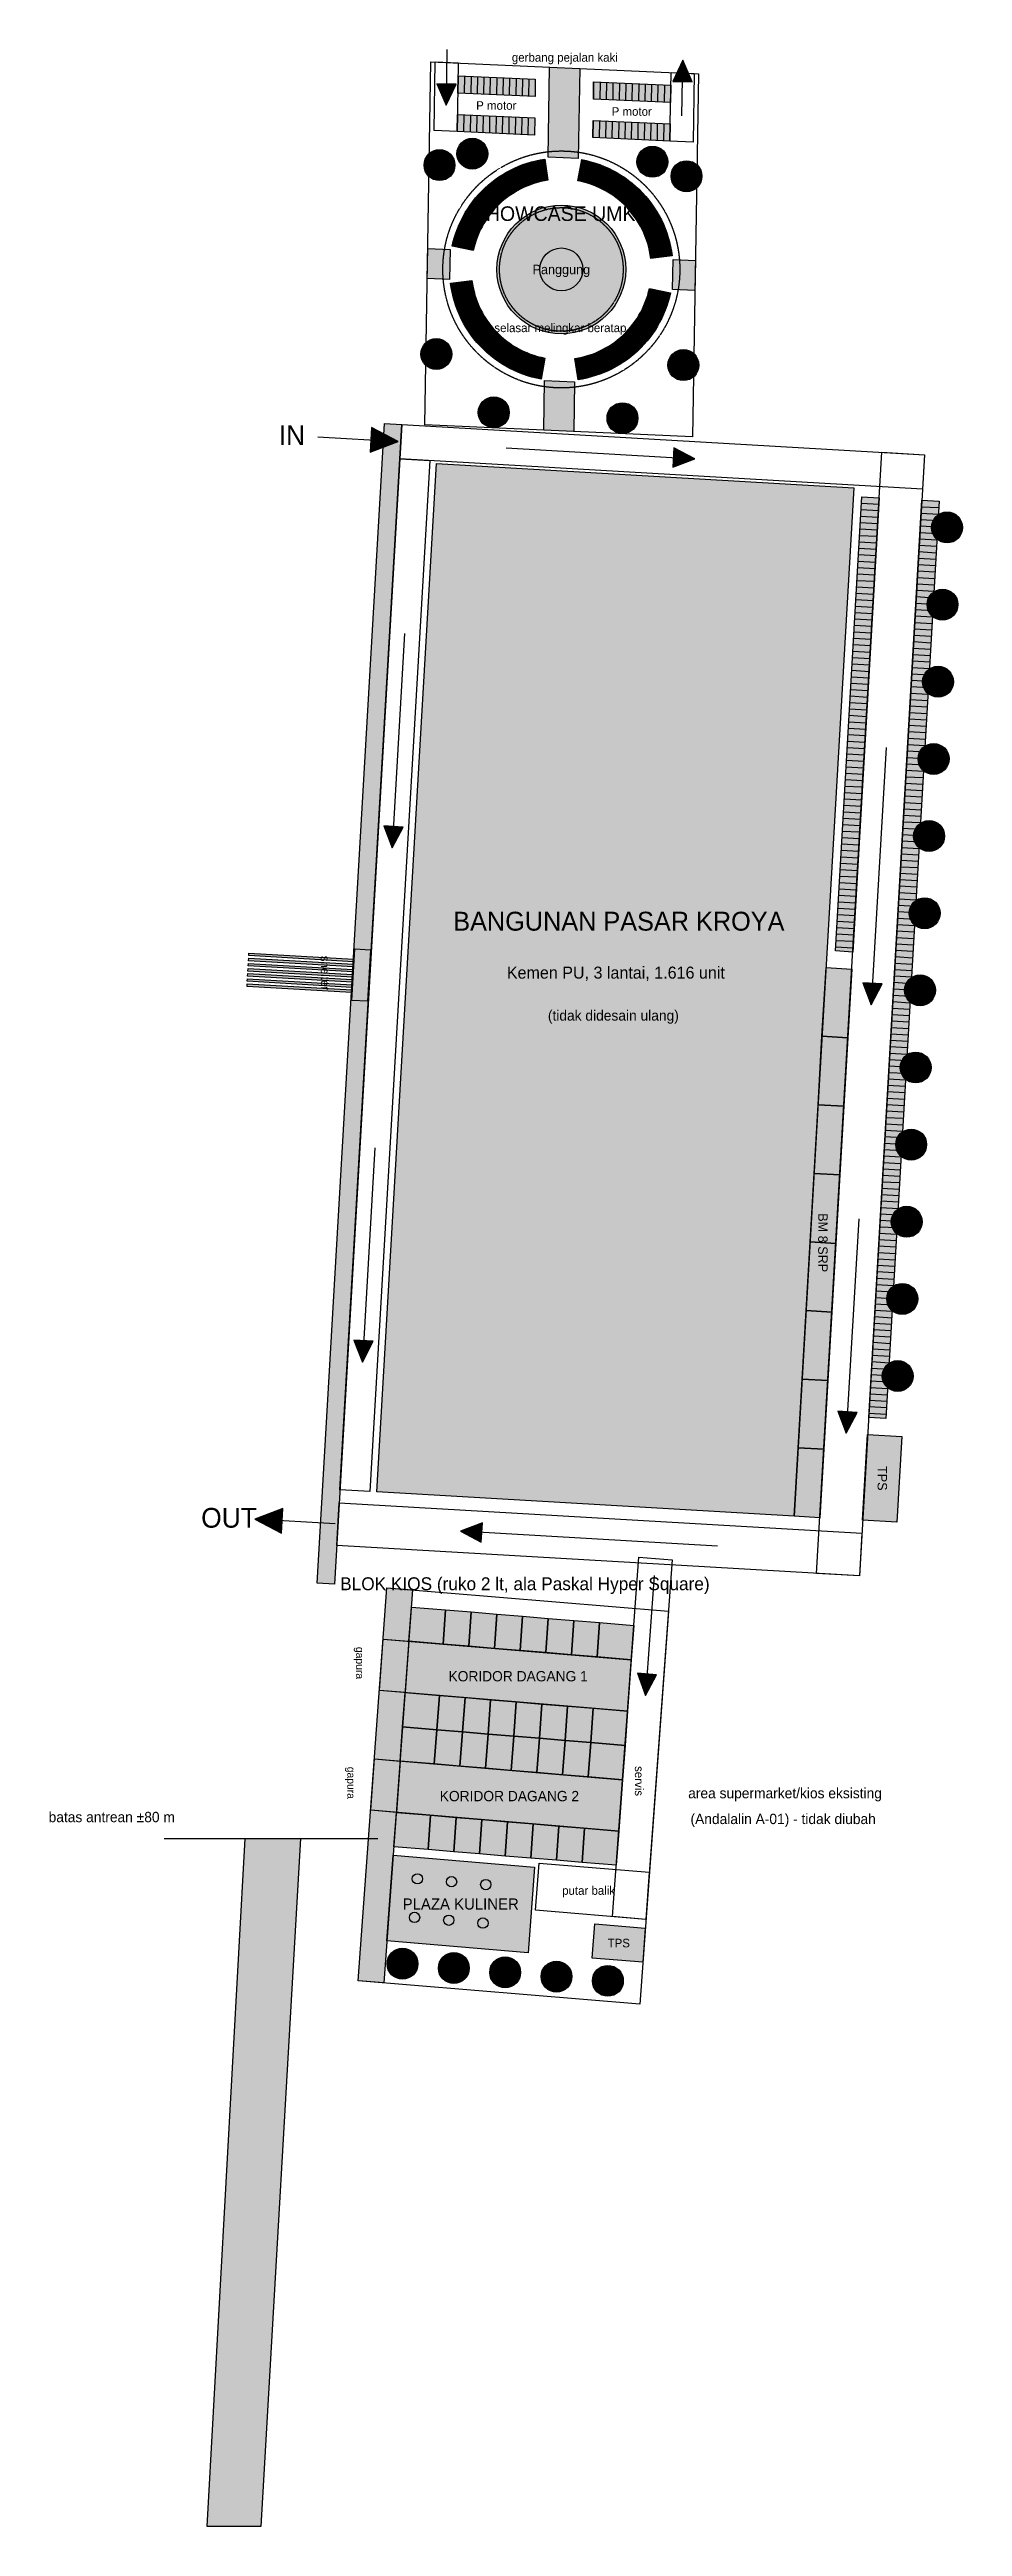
# Model space of a CAD drawing. Header units: centimetres. Extents: x 84414 to 95049, y -40145 to -11296.
import ezdxf
from ezdxf.enums import TextEntityAlignment as Align

# ---------------------------------------------------------------- set-up
doc = ezdxf.new("R2010")
doc.units = ezdxf.units.CM
doc.linetypes.add('DASHED', pattern=[1.524, 1.27, -0.254])
for name, color, linetype in [('D_BlokKios_Koridor', 51, 'Continuous'), ('D_BlokKios_Unit', 6, 'Continuous'), ('D_Eksisting_Catatan', 9, 'Continuous'), ('D_Parkir', 8, 'Continuous'), ('D_Pasar_Bangunan', 42, 'Continuous'), ('D_Pasar_Servis', 252, 'Continuous'), ('D_Pejalan_Kaki', 3, 'Continuous'), ('D_Pintu', 1, 'Continuous'), ('D_Showcase_Atap', 8, 'DASHED'), ('D_Showcase_Lapak', 30, 'Continuous'), ('D_Showcase_Plaza', 51, 'Continuous'), ('D_Sirkulasi', 5, 'Continuous'), ('D_Taman', 94, 'Continuous'), ('D_Teks', 7, 'Continuous'), ('D_Zona_Antrean', 1, 'Continuous')]:
    doc.layers.add(name, color=color, linetype=linetype)

msp = doc.modelspace()

# ---------------------------------------------------------------- texts
at = {"layer": 'D_Eksisting_Catatan'}
for s, p in [('area supermarket/kios eksisting', (92982, -31604)), ('(Andalalin A-01) - tidak diubah', (92960, -31904))]:
    msp.add_text(s, height=120, dxfattribs=at).set_placement(p, align=Align.MIDDLE_CENTER)
at = {"layer": 'D_Pintu'}
for s, p in [('IN', (87238, -15788)), ('OUT', (86505, -28397))]:
    msp.add_text(s, height=230, dxfattribs=at).set_placement(p, align=Align.MIDDLE_CENTER)
at = {"layer": 'D_Teks'}
for s, height, p in [('gerbang pejalan kaki', 100, (90417, -11387)), ('P motor', 100, (89618, -11947)), ('P motor', 100, (91196, -12017)), ('SHOWCASE UMKM', 170, (90387, -13207)), ('Panggung', 110, (90376, -13857)), ('selasar melingkar beratap', 100, (90365, -14537)), ('BANGUNAN PASAR KROYA', 220, (91046, -21448)), ('Kemen PU, 3 lantai, 1.616 unit', 140, (91011, -22047)), ('(tidak didesain ulang)', 120, (90982, -22546)), ('BLOK KIOS (ruko 2 lt, ala Paskal Hyper Square)', 150, (89952, -29165)), ('KORIDOR DAGANG 1', 120, (89873, -30242)), ('KORIDOR DAGANG 2', 120, (89771, -31638)), ('PLAZA KULINER', 130, (89204, -32895)), ('putar balik', 100, (90694, -32738)), ('TPS', 100, (91045, -33350))]:
    msp.add_text(s, height=height, dxfattribs=at).set_placement(p, align=Align.MIDDLE_CENTER)
for s, height, p in [('shelter', 100, (87625, -22051)), ('BM 8 SRP', 110, (93423, -25193)), ('TPS', 110, (94115, -27937)), ('gapura', 90, (88030, -30088)), ('gapura', 90, (87928, -31484)), ('servis', 100, (91283, -31463))]:
    msp.add_text(s, height=height, rotation=-90, dxfattribs=at).set_placement(p, align=Align.MIDDLE_CENTER)
at = {"layer": 'D_Zona_Antrean'}
msp.add_text('batas antrean ±80 m', height=120, dxfattribs=at).set_placement((85139, -31882), align=Align.MIDDLE_CENTER)

# ---------------------------------------------------------------- hatches: boundary and pattern name
at = {"layer": 'D_BlokKios_Koridor', "transparency": 33554585}
for points in [[(88301, -29810), (91191, -30050), (91147, -30649), (88257, -30408)], [(88199, -31206), (91089, -31447), (91045, -32045), (88155, -31804)]]:
    msp.add_hatch(color=51, dxfattribs=at).paths.add_polyline_path(points)
at = {"layer": 'D_BlokKios_Unit', "transparency": 33554585}
for points in [[(88629, -29436), (89027, -29469), (88998, -29868), (88600, -29835)], [(89027, -29469), (89326, -29494), (89297, -29893), (88998, -29868)], [(89326, -29494), (89625, -29519), (89596, -29918), (89297, -29893)], [(89625, -29519), (89924, -29544), (89895, -29942), (89596, -29918)], [(89924, -29544), (90223, -29568), (90194, -29967), (89895, -29942)], [(90223, -29568), (90522, -29593), (90493, -29992), (90194, -29967)], [(90522, -29593), (90821, -29618), (90792, -30017), (90493, -29992)], [(90821, -29618), (91220, -29651), (91191, -30050), (90792, -30017)], [(88556, -30433), (88955, -30466), (88925, -30865), (88527, -30832)], [(88955, -30466), (89254, -30491), (89224, -30890), (88925, -30865)], [(89254, -30491), (89552, -30516), (89523, -30915), (89224, -30890)], [(89552, -30516), (89851, -30541), (89822, -30940), (89523, -30915)], [(89851, -30541), (90150, -30566), (90121, -30965), (89822, -30940)], [(90150, -30566), (90449, -30591), (90420, -30990), (90121, -30965)], [(88527, -30832), (88925, -30865), (88896, -31264), (88498, -31231)], [(88925, -30865), (89224, -30890), (89195, -31289), (88896, -31264)], [(90449, -30591), (90748, -30616), (90719, -31015), (90420, -30990)], [(90748, -30616), (91147, -30649), (91118, -31048), (90719, -31015)], [(89224, -30890), (89523, -30915), (89494, -31314), (89195, -31289)], [(89523, -30915), (89822, -30940), (89793, -31339), (89494, -31314)], [(89822, -30940), (90121, -30965), (90092, -31364), (89793, -31339)], [(90121, -30965), (90420, -30990), (90391, -31389), (90092, -31364)], [(90420, -30990), (90719, -31015), (90690, -31413), (90391, -31389)], [(90719, -31015), (91118, -31048), (91089, -31447), (90690, -31413)], [(88454, -31829), (88853, -31862), (88824, -32261), (88425, -32228)], [(88853, -31862), (89152, -31887), (89123, -32286), (88824, -32261)], [(89152, -31887), (89451, -31912), (89422, -32311), (89123, -32286)], [(89451, -31912), (89750, -31937), (89721, -32336), (89422, -32311)], [(89750, -31937), (90049, -31962), (90020, -32361), (89721, -32336)], [(90049, -31962), (90348, -31987), (90319, -32386), (90020, -32361)], [(90348, -31987), (90647, -32012), (90618, -32411), (90319, -32386)], [(90647, -32012), (91045, -32045), (91016, -32444), (90618, -32411)]]:
    msp.add_hatch(color=6, dxfattribs=at).paths.add_polyline_path(points)
at = {"layer": 'D_Parkir', "transparency": 33554585}
for points in [[(89174, -11602), (90073, -11642), (90070, -11842), (89171, -11802)], [(90752, -11672), (91651, -11712), (91648, -11912), (90749, -11872)], [(89166, -12052), (90066, -12092), (90062, -12292), (89163, -12251)], [(90745, -12122), (91644, -12162), (91641, -12362), (90742, -12322)], [(93878, -16504), (94077, -16516), (93770, -21807), (93570, -21795)], [(94577, -16545), (94776, -16557), (94155, -27239), (93956, -27227)]]:
    msp.add_hatch(color=8, dxfattribs=at).paths.add_polyline_path(points)
at = {"layer": 'D_Pasar_Bangunan', "transparency": 33554585}
msp.add_hatch(color=42, dxfattribs=at).paths.add_polyline_path([(88922, -16116), (93784, -16399), (93088, -28378), (88226, -28096)])
at = {"layer": 'D_Pasar_Servis', "transparency": 33554585}
for color, points in [(5, [(87972, -21771), (88152, -21781), (88117, -22380), (87937, -22370)]), (252, [(93459, -21989), (93758, -22007), (93712, -22805), (93412, -22788)]), (252, [(93412, -22788), (93712, -22805), (93666, -23604), (93366, -23587)]), (252, [(93366, -23587), (93666, -23604), (93619, -24403), (93320, -24385)]), (252, [(93320, -24385), (93619, -24403), (93573, -25201), (93273, -25184)]), (252, [(93273, -25184), (93573, -25201), (93526, -26000), (93227, -25983)]), (252, [(93227, -25983), (93526, -26000), (93480, -26799), (93180, -26781)]), (252, [(93180, -26781), (93480, -26799), (93433, -27597), (93134, -27580)]), (252, [(93134, -27580), (93433, -27597), (93387, -28396), (93088, -28378)]), (252, [(93944, -27427), (94344, -27450), (94286, -28448), (93886, -28425)]), (252, [(90766, -33126), (91354, -33175), (91325, -33573), (90737, -33525)])]:
    msp.add_hatch(color=color, dxfattribs=at).paths.add_polyline_path(points)
at = {"layer": 'D_Pejalan_Kaki', "transparency": 33554585}
for color, points in [(3, [(90240, -11499), (90590, -11515), (90573, -12565), (90223, -12549)]), (3, [(88821, -13612), (89081, -13624), (89075, -13974), (88815, -13962)]), (3, [(91678, -13740), (91938, -13751), (91932, -14101), (91672, -14090)]), (3, [(90180, -15149), (90530, -15164), (90520, -15744), (90171, -15729)]), (3, [(88318, -15650), (88518, -15662), (87733, -29169), (87533, -29157)]), (7, [(86734, -21879), (87952, -21950), (87950, -21980), (86732, -21909)]), (7, [(86737, -21819), (87955, -21890), (87954, -21920), (86736, -21849)]), (7, [(86717, -22178), (87934, -22249), (87933, -22279), (86715, -22208)]), (7, [(86720, -22118), (87938, -22189), (87936, -22219), (86718, -22148)]), (7, [(86723, -22059), (87941, -22129), (87940, -22159), (86722, -22088)]), (7, [(86727, -21999), (87945, -22069), (87943, -22099), (86725, -22029)]), (7, [(86730, -21939), (87948, -22010), (87947, -22039), (86729, -21969)]), (3, [(88344, -29211), (88643, -29236), (88310, -33814), (88011, -33789)]), (3, [(88301, -29810), (88600, -29835), (88556, -30433), (88257, -30408)]), (3, [(88199, -31206), (88498, -31231), (88454, -31829), (88155, -31804)])]:
    msp.add_hatch(color=color, dxfattribs=at).paths.add_polyline_path(points)
at = {"layer": 'D_Pintu', "transparency": 33554585}
for points in [[(88476, -15860), (88165, -15697), (88148, -15985)], [(86805, -28414), (87116, -28576), (87133, -28289)]]:
    msp.add_hatch(color=1, dxfattribs=at).paths.add_polyline_path(points)
at = {"layer": 'D_Showcase_Lapak', "transparency": 33554585}
for points in [[(90015, -12871), (89975, -12886), (89936, -12903), (89898, -12922), (89861, -12942), (89825, -12963), (89693, -12751), (89738, -12724), (89784, -12699), (89832, -12676), (89880, -12655), (89928, -12636)], [(90219, -12818), (90178, -12826), (90136, -12834), (90095, -12845), (90055, -12857), (90015, -12871), (89928, -12636), (89978, -12619), (90028, -12604), (90079, -12591), (90130, -12580), (90182, -12571)], [(90779, -12887), (90738, -12871), (90696, -12857), (90654, -12844), (90611, -12833), (90568, -12824), (90613, -12578), (90667, -12589), (90720, -12603), (90773, -12618), (90824, -12636), (90875, -12656)], [(90974, -12993), (90937, -12969), (90899, -12946), (90860, -12925), (90820, -12905), (90779, -12887), (90875, -12656), (90926, -12678), (90975, -12703), (91023, -12729), (91070, -12757), (91116, -12787)], [(89657, -13092), (89627, -13121), (89598, -13152), (89570, -13184), (89543, -13217), (89518, -13251), (89314, -13107), (89345, -13065), (89378, -13024), (89412, -12985), (89448, -12946), (89486, -12910)], [(89825, -12963), (89789, -12986), (89754, -13011), (89721, -13036), (89688, -13063), (89657, -13092), (89486, -12910), (89524, -12875), (89565, -12841), (89606, -12809), (89649, -12779), (89693, -12751)], [(91141, -13137), (91110, -13106), (91078, -13075), (91044, -13046), (91009, -13019), (90974, -12993), (91116, -12787), (91160, -12820), (91203, -12853), (91245, -12889), (91285, -12927), (91323, -12966)], [(91275, -13313), (91251, -13276), (91226, -13239), (91199, -13204), (91171, -13170), (91141, -13137), (91323, -12966), (91360, -13007), (91395, -13049), (91428, -13093), (91459, -13138), (91489, -13184)], [(89518, -13251), (89495, -13286), (89472, -13322), (89452, -13359), (89432, -13397), (89415, -13435), (89186, -13335), (89208, -13287), (89231, -13241), (89257, -13195), (89285, -13151), (89314, -13107)], [(91369, -13513), (91353, -13472), (91336, -13431), (91317, -13391), (91297, -13352), (91275, -13313), (91489, -13184), (91516, -13231), (91541, -13280), (91565, -13330), (91586, -13380), (91605, -13432)], [(89415, -13435), (89398, -13474), (89384, -13514), (89371, -13554), (89359, -13595), (89350, -13636), (89105, -13584), (89117, -13533), (89131, -13482), (89147, -13433), (89166, -13383), (89186, -13335)], [(91419, -13729), (91412, -13685), (91404, -13641), (91394, -13598), (91382, -13556), (91369, -13513), (91605, -13432), (91622, -13484), (91636, -13537), (91649, -13590), (91659, -13644), (91667, -13698)], [(89334, -13984), (89340, -14028), (89349, -14072), (89359, -14115), (89370, -14158), (89384, -14200), (89148, -14282), (89131, -14229), (89116, -14176), (89104, -14123), (89094, -14069), (89086, -14015)], [(91338, -14278), (91354, -14239), (91369, -14199), (91382, -14159), (91393, -14118), (91403, -14077), (91647, -14129), (91635, -14180), (91621, -14231), (91605, -14281), (91587, -14330), (91567, -14378)], [(89384, -14200), (89399, -14241), (89416, -14282), (89435, -14322), (89456, -14362), (89478, -14400), (89264, -14529), (89237, -14482), (89211, -14433), (89188, -14384), (89167, -14333), (89148, -14282)], [(89478, -14400), (89502, -14437), (89527, -14474), (89554, -14509), (89582, -14543), (89612, -14576), (89429, -14747), (89393, -14707), (89358, -14664), (89325, -14621), (89293, -14576), (89264, -14529)], [(91234, -14462), (91258, -14427), (91280, -14391), (91301, -14354), (91320, -14316), (91338, -14278), (91567, -14378), (91545, -14426), (91521, -14472), (91495, -14518), (91468, -14563), (91439, -14606)], [(89612, -14576), (89643, -14608), (89675, -14638), (89708, -14667), (89743, -14694), (89779, -14720), (89637, -14926), (89592, -14894), (89549, -14860), (89508, -14824), (89468, -14786), (89429, -14747)], [(90928, -14750), (90964, -14727), (90998, -14703), (91032, -14677), (91064, -14650), (91096, -14621), (91267, -14804), (91228, -14839), (91188, -14872), (91146, -14904), (91103, -14934), (91059, -14963)], [(91096, -14621), (91126, -14592), (91155, -14561), (91183, -14529), (91209, -14496), (91234, -14462), (91439, -14606), (91408, -14648), (91375, -14689), (91340, -14729), (91304, -14767), (91267, -14804)], [(89779, -14720), (89816, -14745), (89854, -14767), (89893, -14789), (89933, -14808), (89973, -14826), (89877, -15057), (89827, -15035), (89778, -15011), (89730, -14984), (89683, -14956), (89637, -14926)], [(89973, -14826), (90014, -14842), (90056, -14857), (90099, -14869), (90142, -14880), (90185, -14889), (90140, -15135), (90086, -15124), (90033, -15110), (89980, -15095), (89928, -15077), (89877, -15057)], [(90533, -14895), (90575, -14888), (90617, -14879), (90658, -14868), (90698, -14856), (90738, -14842), (90824, -15077), (90775, -15094), (90724, -15109), (90674, -15122), (90622, -15133), (90571, -15142)], [(90738, -14842), (90778, -14827), (90816, -14810), (90854, -14791), (90892, -14771), (90928, -14750), (91059, -14963), (91014, -14989), (90968, -15014), (90921, -15037), (90873, -15058), (90824, -15077)]]:
    msp.add_hatch(color=30, dxfattribs=at).paths.add_polyline_path(points)
at = {"layer": 'D_Showcase_Plaza', "transparency": 33554585}
for color, points in [(51, [(91126, -13857), (91123, -13783), (91112, -13710), (91094, -13639), (91069, -13570), (91038, -13503), (91000, -13440), (90956, -13381), (90907, -13326), (90852, -13277), (90793, -13233), (90730, -13195), (90663, -13164), (90594, -13139), (90523, -13121), (90450, -13110), (90376, -13107), (90303, -13110), (90230, -13121), (90159, -13139), (90089, -13164), (90023, -13195), (89960, -13233), (89901, -13277), (89846, -13326), (89797, -13381), (89753, -13440), (89715, -13503), (89683, -13570), (89659, -13639), (89641, -13710), (89630, -13783), (89626, -13857), (89630, -13930), (89641, -14003), (89659, -14074), (89683, -14144), (89715, -14210), (89753, -14273), (89797, -14332), (89846, -14387), (89901, -14436), (89960, -14480), (90023, -14518), (90089, -14550), (90159, -14574), (90230, -14592), (90303, -14603), (90376, -14607), (90450, -14603), (90523, -14592), (90594, -14574), (90663, -14550), (90730, -14518), (90793, -14480), (90852, -14436), (90907, -14387), (90956, -14332), (91000, -14273), (91038, -14210), (91069, -14144), (91094, -14074), (91112, -14003), (91123, -13930)]), (41, [(90626, -13857), (90625, -13832), (90622, -13808), (90616, -13784), (90607, -13761), (90597, -13739), (90584, -13718), (90570, -13698), (90553, -13680), (90535, -13663), (90515, -13649), (90494, -13636), (90472, -13626), (90449, -13617), (90425, -13611), (90401, -13608), (90376, -13607), (90352, -13608), (90328, -13611), (90304, -13617), (90281, -13626), (90258, -13636), (90237, -13649), (90218, -13663), (90200, -13680), (90183, -13698), (90168, -13718), (90156, -13739), (90145, -13761), (90137, -13784), (90131, -13808), (90128, -13832), (90126, -13857), (90128, -13881), (90131, -13905), (90137, -13929), (90145, -13952), (90156, -13974), (90168, -13996), (90183, -14015), (90200, -14033), (90218, -14050), (90237, -14064), (90258, -14077), (90281, -14088), (90304, -14096), (90328, -14102), (90352, -14105), (90376, -14107), (90401, -14105), (90425, -14102), (90449, -14096), (90472, -14088), (90494, -14077), (90515, -14064), (90535, -14050), (90553, -14033), (90570, -14015), (90584, -13996), (90597, -13974), (90607, -13952), (90616, -13929), (90622, -13905), (90625, -13881)]), (51, [(88418, -32328), (90062, -32465), (89989, -33462), (88345, -33325)])]:
    msp.add_hatch(color=color, dxfattribs=at).paths.add_polyline_path(points)
at = {"layer": 'D_Sirkulasi', "transparency": 33554585}
for points in [[(91791, -11418), (91675, -11666), (91900, -11670)], [(89033, -11945), (89150, -11697), (88925, -11694)], [(91930, -16061), (91687, -15934), (91674, -16158)], [(88406, -20594), (88533, -20351), (88308, -20338)], [(93985, -22421), (94112, -22177), (93887, -22164)], [(88058, -26584), (88185, -26341), (87960, -26328)], [(93695, -27412), (93821, -27169), (93597, -27156)], [(89201, -28553), (89444, -28680), (89457, -28455)], [(91356, -30466), (91486, -30224), (91262, -30208)]]:
    msp.add_hatch(color=5, dxfattribs=at).paths.add_polyline_path(points)
at = {"layer": 'D_Taman', "transparency": 33554585}
for points in [[(89519, -12509), (89518, -12492), (89515, -12474), (89511, -12457), (89505, -12441), (89498, -12425), (89488, -12409), (89478, -12395), (89466, -12382), (89453, -12370), (89439, -12360), (89424, -12351), (89408, -12343), (89391, -12337), (89374, -12333), (89356, -12330), (89339, -12329), (89321, -12330), (89304, -12333), (89287, -12337), (89270, -12343), (89254, -12351), (89239, -12360), (89225, -12370), (89212, -12382), (89200, -12395), (89189, -12409), (89180, -12425), (89173, -12441), (89167, -12457), (89162, -12474), (89160, -12492), (89159, -12509), (89160, -12527), (89162, -12545), (89167, -12562), (89173, -12578), (89180, -12594), (89189, -12609), (89200, -12624), (89212, -12637), (89225, -12649), (89239, -12659), (89254, -12668), (89270, -12676), (89287, -12682), (89304, -12686), (89321, -12689), (89339, -12689), (89356, -12689), (89374, -12686), (89391, -12682), (89408, -12676), (89424, -12668), (89439, -12659), (89453, -12649), (89466, -12637), (89478, -12624), (89488, -12609), (89498, -12594), (89505, -12578), (89511, -12562), (89515, -12545), (89518, -12527)], [(89137, -12642), (89136, -12625), (89133, -12607), (89129, -12590), (89123, -12574), (89115, -12558), (89106, -12542), (89096, -12528), (89084, -12515), (89071, -12503), (89057, -12493), (89042, -12484), (89026, -12476), (89009, -12470), (88992, -12466), (88974, -12463), (88957, -12462), (88939, -12463), (88922, -12466), (88904, -12470), (88888, -12476), (88872, -12484), (88857, -12493), (88843, -12503), (88829, -12515), (88818, -12528), (88807, -12542), (88798, -12558), (88790, -12574), (88784, -12590), (88780, -12607), (88778, -12625), (88777, -12642), (88778, -12660), (88780, -12678), (88784, -12695), (88790, -12711), (88798, -12727), (88807, -12742), (88818, -12757), (88829, -12770), (88843, -12782), (88857, -12792), (88872, -12801), (88888, -12809), (88904, -12815), (88922, -12819), (88939, -12822), (88957, -12822), (88974, -12822), (88992, -12819), (89009, -12815), (89026, -12809), (89042, -12801), (89057, -12792), (89071, -12782), (89084, -12770), (89096, -12757), (89106, -12742), (89115, -12727), (89123, -12711), (89129, -12695), (89133, -12678), (89136, -12660)], [(91617, -12603), (91616, -12586), (91613, -12568), (91609, -12551), (91603, -12534), (91595, -12518), (91586, -12503), (91576, -12489), (91564, -12476), (91551, -12464), (91537, -12454), (91522, -12444), (91506, -12437), (91489, -12431), (91472, -12427), (91454, -12424), (91437, -12423), (91419, -12424), (91402, -12427), (91384, -12431), (91368, -12437), (91352, -12444), (91337, -12454), (91323, -12464), (91309, -12476), (91298, -12489), (91287, -12503), (91278, -12518), (91270, -12534), (91264, -12551), (91260, -12568), (91258, -12586), (91257, -12603), (91258, -12621), (91260, -12638), (91264, -12655), (91270, -12672), (91278, -12688), (91287, -12703), (91298, -12717), (91309, -12730), (91323, -12742), (91337, -12753), (91352, -12762), (91368, -12770), (91384, -12775), (91402, -12780), (91419, -12782), (91437, -12783), (91454, -12782), (91472, -12780), (91489, -12775), (91506, -12770), (91522, -12762), (91537, -12753), (91551, -12742), (91564, -12730), (91576, -12717), (91586, -12703), (91595, -12688), (91603, -12672), (91609, -12655), (91613, -12638), (91616, -12621)], [(92014, -12771), (92013, -12753), (92010, -12736), (92006, -12719), (92000, -12702), (91993, -12686), (91984, -12671), (91973, -12657), (91961, -12644), (91948, -12632), (91934, -12621), (91919, -12612), (91903, -12605), (91886, -12599), (91869, -12594), (91851, -12592), (91834, -12591), (91816, -12592), (91799, -12594), (91782, -12599), (91765, -12605), (91749, -12612), (91734, -12621), (91720, -12632), (91707, -12644), (91695, -12657), (91684, -12671), (91675, -12686), (91668, -12702), (91662, -12719), (91657, -12736), (91655, -12753), (91654, -12771), (91655, -12789), (91657, -12806), (91662, -12823), (91668, -12840), (91675, -12856), (91684, -12871), (91695, -12885), (91707, -12898), (91720, -12910), (91734, -12921), (91749, -12930), (91765, -12937), (91782, -12943), (91799, -12948), (91816, -12950), (91834, -12951), (91851, -12950), (91869, -12948), (91886, -12943), (91903, -12937), (91919, -12930), (91934, -12921), (91948, -12910), (91961, -12898), (91973, -12885), (91984, -12871), (91993, -12856), (92000, -12840), (92006, -12823), (92010, -12806), (92013, -12789)], [(89100, -14842), (89100, -14825), (89097, -14807), (89093, -14790), (89087, -14773), (89079, -14757), (89070, -14742), (89060, -14728), (89048, -14715), (89035, -14703), (89020, -14693), (89005, -14683), (88989, -14676), (88973, -14670), (88956, -14666), (88938, -14663), (88920, -14662), (88903, -14663), (88885, -14666), (88868, -14670), (88852, -14676), (88836, -14683), (88820, -14693), (88806, -14703), (88793, -14715), (88781, -14728), (88771, -14742), (88762, -14757), (88754, -14773), (88748, -14790), (88744, -14807), (88741, -14825), (88740, -14842), (88741, -14860), (88744, -14877), (88748, -14894), (88754, -14911), (88762, -14927), (88771, -14942), (88781, -14956), (88793, -14969), (88806, -14981), (88820, -14992), (88836, -15001), (88852, -15008), (88868, -15014), (88885, -15019), (88903, -15021), (88920, -15022), (88938, -15021), (88956, -15019), (88973, -15014), (88989, -15008), (89005, -15001), (89020, -14992), (89035, -14981), (89048, -14969), (89060, -14956), (89070, -14942), (89079, -14927), (89087, -14911), (89093, -14894), (89097, -14877), (89100, -14860)], [(91978, -14971), (91977, -14953), (91974, -14936), (91970, -14918), (91964, -14902), (91956, -14886), (91947, -14871), (91937, -14857), (91925, -14843), (91912, -14832), (91898, -14821), (91882, -14812), (91866, -14804), (91850, -14798), (91833, -14794), (91815, -14792), (91798, -14791), (91780, -14792), (91762, -14794), (91745, -14798), (91729, -14804), (91713, -14812), (91698, -14821), (91683, -14832), (91670, -14843), (91658, -14857), (91648, -14871), (91639, -14886), (91631, -14902), (91625, -14918), (91621, -14936), (91618, -14953), (91618, -14971), (91618, -14988), (91621, -15006), (91625, -15023), (91631, -15040), (91639, -15056), (91648, -15071), (91658, -15085), (91670, -15098), (91683, -15110), (91698, -15120), (91713, -15129), (91729, -15137), (91745, -15143), (91762, -15147), (91780, -15150), (91798, -15151), (91815, -15150), (91833, -15147), (91850, -15143), (91866, -15137), (91882, -15129), (91898, -15120), (91912, -15110), (91925, -15098), (91937, -15085), (91947, -15071), (91956, -15056), (91964, -15040), (91970, -15023), (91974, -15006), (91977, -14988)], [(89769, -15522), (89768, -15505), (89766, -15487), (89761, -15470), (89755, -15454), (89748, -15438), (89739, -15422), (89728, -15408), (89716, -15395), (89703, -15383), (89689, -15373), (89674, -15364), (89658, -15356), (89641, -15350), (89624, -15346), (89607, -15343), (89589, -15342), (89571, -15343), (89554, -15346), (89537, -15350), (89520, -15356), (89504, -15364), (89489, -15373), (89475, -15383), (89462, -15395), (89450, -15408), (89439, -15422), (89430, -15438), (89423, -15454), (89417, -15470), (89413, -15487), (89410, -15505), (89409, -15522), (89410, -15540), (89413, -15558), (89417, -15575), (89423, -15591), (89430, -15607), (89439, -15622), (89450, -15637), (89462, -15650), (89475, -15662), (89489, -15672), (89504, -15681), (89520, -15689), (89537, -15695), (89554, -15699), (89571, -15702), (89589, -15702), (89607, -15702), (89624, -15699), (89641, -15695), (89658, -15689), (89674, -15681), (89689, -15672), (89703, -15662), (89716, -15650), (89728, -15637), (89739, -15622), (89748, -15607), (89755, -15591), (89761, -15575), (89766, -15558), (89768, -15540)], [(91268, -15589), (91267, -15572), (91264, -15554), (91260, -15537), (91254, -15521), (91246, -15505), (91237, -15489), (91227, -15475), (91215, -15462), (91202, -15450), (91188, -15440), (91172, -15431), (91156, -15423), (91140, -15417), (91123, -15413), (91105, -15410), (91088, -15409), (91070, -15410), (91052, -15413), (91035, -15417), (91019, -15423), (91003, -15431), (90988, -15440), (90973, -15450), (90960, -15462), (90948, -15475), (90938, -15489), (90929, -15505), (90921, -15521), (90915, -15537), (90911, -15554), (90908, -15572), (90908, -15589), (90908, -15607), (90911, -15625), (90915, -15642), (90921, -15658), (90929, -15674), (90938, -15689), (90948, -15704), (90960, -15717), (90973, -15729), (90988, -15739), (91003, -15748), (91019, -15756), (91035, -15762), (91052, -15766), (91070, -15769), (91088, -15769), (91105, -15769), (91123, -15766), (91140, -15762), (91156, -15756), (91172, -15748), (91188, -15739), (91202, -15729), (91215, -15717), (91227, -15704), (91237, -15689), (91246, -15674), (91254, -15658), (91260, -15642), (91264, -15625), (91267, -15607)], [(95049, -16862), (95048, -16845), (95045, -16827), (95041, -16810), (95035, -16794), (95027, -16778), (95018, -16762), (95008, -16748), (94996, -16735), (94983, -16723), (94969, -16713), (94953, -16704), (94938, -16696), (94921, -16690), (94904, -16686), (94886, -16683), (94869, -16682), (94851, -16683), (94834, -16686), (94816, -16690), (94800, -16696), (94784, -16704), (94769, -16713), (94754, -16723), (94741, -16735), (94729, -16748), (94719, -16762), (94710, -16778), (94702, -16794), (94696, -16810), (94692, -16827), (94689, -16845), (94689, -16862), (94689, -16880), (94692, -16898), (94696, -16915), (94702, -16931), (94710, -16947), (94719, -16962), (94729, -16977), (94741, -16990), (94754, -17002), (94769, -17012), (94784, -17021), (94800, -17029), (94816, -17035), (94834, -17039), (94851, -17042), (94869, -17042), (94886, -17042), (94904, -17039), (94921, -17035), (94938, -17029), (94953, -17021), (94969, -17012), (94983, -17002), (94996, -16990), (95008, -16977), (95018, -16962), (95027, -16947), (95035, -16931), (95041, -16915), (95045, -16898), (95048, -16880)], [(94996, -17761), (94996, -17743), (94993, -17726), (94989, -17709), (94983, -17692), (94975, -17676), (94966, -17661), (94956, -17647), (94944, -17634), (94931, -17622), (94916, -17611), (94901, -17602), (94885, -17595), (94869, -17589), (94852, -17584), (94834, -17582), (94816, -17581), (94799, -17582), (94781, -17584), (94764, -17589), (94748, -17595), (94732, -17602), (94716, -17611), (94702, -17622), (94689, -17634), (94677, -17647), (94667, -17661), (94658, -17676), (94650, -17692), (94644, -17709), (94640, -17726), (94637, -17743), (94636, -17761), (94637, -17779), (94640, -17796), (94644, -17813), (94650, -17830), (94658, -17846), (94667, -17861), (94677, -17875), (94689, -17888), (94702, -17900), (94716, -17911), (94732, -17920), (94748, -17927), (94764, -17933), (94781, -17937), (94799, -17940), (94816, -17941), (94834, -17940), (94852, -17937), (94869, -17933), (94885, -17927), (94901, -17920), (94916, -17911), (94931, -17900), (94944, -17888), (94956, -17875), (94966, -17861), (94975, -17846), (94983, -17830), (94989, -17813), (94993, -17796), (94996, -17779)], [(94944, -18659), (94943, -18642), (94941, -18624), (94936, -18607), (94930, -18591), (94923, -18575), (94914, -18559), (94903, -18545), (94891, -18532), (94878, -18520), (94864, -18510), (94849, -18501), (94833, -18493), (94816, -18487), (94799, -18483), (94782, -18480), (94764, -18479), (94747, -18480), (94729, -18483), (94712, -18487), (94695, -18493), (94679, -18501), (94664, -18510), (94650, -18520), (94637, -18532), (94625, -18545), (94615, -18559), (94605, -18575), (94598, -18591), (94592, -18607), (94588, -18624), (94585, -18642), (94584, -18659), (94585, -18677), (94588, -18695), (94592, -18712), (94598, -18728), (94605, -18744), (94615, -18759), (94625, -18774), (94637, -18787), (94650, -18799), (94664, -18809), (94679, -18818), (94695, -18826), (94712, -18832), (94729, -18836), (94747, -18839), (94764, -18839), (94782, -18839), (94799, -18836), (94816, -18832), (94833, -18826), (94849, -18818), (94864, -18809), (94878, -18799), (94891, -18787), (94903, -18774), (94914, -18759), (94923, -18744), (94930, -18728), (94936, -18712), (94941, -18695), (94943, -18677)], [(94892, -19558), (94891, -19540), (94889, -19523), (94884, -19506), (94878, -19489), (94871, -19473), (94862, -19458), (94851, -19444), (94839, -19431), (94826, -19419), (94812, -19408), (94797, -19399), (94781, -19392), (94764, -19386), (94747, -19381), (94730, -19379), (94712, -19378), (94694, -19379), (94677, -19381), (94660, -19386), (94643, -19392), (94627, -19399), (94612, -19408), (94598, -19419), (94585, -19431), (94573, -19444), (94562, -19458), (94553, -19473), (94546, -19489), (94540, -19506), (94535, -19523), (94533, -19540), (94532, -19558), (94533, -19576), (94535, -19593), (94540, -19610), (94546, -19627), (94553, -19643), (94562, -19658), (94573, -19672), (94585, -19685), (94598, -19697), (94612, -19708), (94627, -19717), (94643, -19724), (94660, -19730), (94677, -19734), (94694, -19737), (94712, -19738), (94730, -19737), (94747, -19734), (94764, -19730), (94781, -19724), (94797, -19717), (94812, -19708), (94826, -19697), (94839, -19685), (94851, -19672), (94862, -19658), (94871, -19643), (94878, -19627), (94884, -19610), (94889, -19593), (94891, -19576)], [(94840, -20456), (94839, -20439), (94836, -20421), (94832, -20404), (94826, -20387), (94819, -20372), (94809, -20356), (94799, -20342), (94787, -20329), (94774, -20317), (94760, -20307), (94745, -20298), (94729, -20290), (94712, -20284), (94695, -20280), (94677, -20277), (94660, -20276), (94642, -20277), (94625, -20280), (94608, -20284), (94591, -20290), (94575, -20298), (94560, -20307), (94546, -20317), (94532, -20329), (94521, -20342), (94510, -20356), (94501, -20372), (94493, -20387), (94488, -20404), (94483, -20421), (94481, -20439), (94480, -20456), (94481, -20474), (94483, -20491), (94488, -20509), (94493, -20525), (94501, -20541), (94510, -20556), (94521, -20571), (94532, -20584), (94546, -20596), (94560, -20606), (94575, -20615), (94591, -20623), (94608, -20629), (94625, -20633), (94642, -20636), (94660, -20636), (94677, -20636), (94695, -20633), (94712, -20629), (94729, -20623), (94745, -20615), (94760, -20606), (94774, -20596), (94787, -20584), (94799, -20571), (94809, -20556), (94819, -20541), (94826, -20525), (94832, -20509), (94836, -20491), (94839, -20474)], [(94788, -21355), (94787, -21337), (94784, -21320), (94780, -21303), (94774, -21286), (94766, -21270), (94757, -21255), (94747, -21241), (94735, -21228), (94722, -21216), (94708, -21205), (94692, -21196), (94676, -21189), (94660, -21183), (94643, -21178), (94625, -21176), (94608, -21175), (94590, -21176), (94572, -21178), (94555, -21183), (94539, -21189), (94523, -21196), (94508, -21205), (94493, -21216), (94480, -21228), (94468, -21241), (94458, -21255), (94449, -21270), (94441, -21286), (94435, -21303), (94431, -21320), (94428, -21337), (94428, -21355), (94428, -21372), (94431, -21390), (94435, -21407), (94441, -21424), (94449, -21440), (94458, -21455), (94468, -21469), (94480, -21482), (94493, -21494), (94508, -21505), (94523, -21514), (94539, -21521), (94555, -21527), (94572, -21531), (94590, -21534), (94608, -21535), (94625, -21534), (94643, -21531), (94660, -21527), (94676, -21521), (94692, -21514), (94708, -21505), (94722, -21494), (94735, -21482), (94747, -21469), (94757, -21455), (94766, -21440), (94774, -21424), (94780, -21407), (94784, -21390), (94787, -21372)], [(94735, -22253), (94734, -22236), (94732, -22218), (94728, -22201), (94722, -22184), (94714, -22168), (94705, -22153), (94694, -22139), (94683, -22126), (94670, -22114), (94655, -22104), (94640, -22095), (94624, -22087), (94608, -22081), (94590, -22077), (94573, -22074), (94555, -22073), (94538, -22074), (94520, -22077), (94503, -22081), (94486, -22087), (94471, -22095), (94455, -22104), (94441, -22114), (94428, -22126), (94416, -22139), (94406, -22153), (94397, -22168), (94389, -22184), (94383, -22201), (94379, -22218), (94376, -22236), (94375, -22253), (94376, -22271), (94379, -22288), (94383, -22306), (94389, -22322), (94397, -22338), (94406, -22353), (94416, -22368), (94428, -22381), (94441, -22392), (94455, -22403), (94471, -22412), (94486, -22420), (94503, -22426), (94520, -22430), (94538, -22432), (94555, -22433), (94573, -22432), (94590, -22430), (94608, -22426), (94624, -22420), (94640, -22412), (94655, -22403), (94670, -22392), (94683, -22381), (94694, -22368), (94705, -22353), (94714, -22338), (94722, -22322), (94728, -22306), (94732, -22288), (94734, -22271)], [(94683, -23152), (94682, -23134), (94680, -23117), (94675, -23100), (94669, -23083), (94662, -23067), (94653, -23052), (94642, -23038), (94630, -23025), (94617, -23013), (94603, -23002), (94588, -22993), (94572, -22986), (94555, -22980), (94538, -22975), (94521, -22973), (94503, -22972), (94486, -22973), (94468, -22975), (94451, -22980), (94434, -22986), (94418, -22993), (94403, -23002), (94389, -23013), (94376, -23025), (94364, -23038), (94353, -23052), (94344, -23067), (94337, -23083), (94331, -23100), (94327, -23117), (94324, -23134), (94323, -23152), (94324, -23169), (94327, -23187), (94331, -23204), (94337, -23221), (94344, -23237), (94353, -23252), (94364, -23266), (94376, -23279), (94389, -23291), (94403, -23301), (94418, -23311), (94434, -23318), (94451, -23324), (94468, -23328), (94486, -23331), (94503, -23332), (94521, -23331), (94538, -23328), (94555, -23324), (94572, -23318), (94588, -23311), (94603, -23301), (94617, -23291), (94630, -23279), (94642, -23266), (94653, -23252), (94662, -23237), (94669, -23221), (94675, -23204), (94680, -23187), (94682, -23169)], [(94631, -24050), (94630, -24033), (94627, -24015), (94623, -23998), (94617, -23981), (94610, -23965), (94601, -23950), (94590, -23936), (94578, -23923), (94565, -23911), (94551, -23901), (94536, -23892), (94520, -23884), (94503, -23878), (94486, -23874), (94469, -23871), (94451, -23870), (94433, -23871), (94416, -23874), (94399, -23878), (94382, -23884), (94366, -23892), (94351, -23901), (94337, -23911), (94324, -23923), (94312, -23936), (94301, -23950), (94292, -23965), (94285, -23981), (94279, -23998), (94274, -24015), (94272, -24033), (94271, -24050), (94272, -24068), (94274, -24085), (94279, -24103), (94285, -24119), (94292, -24135), (94301, -24150), (94312, -24164), (94324, -24178), (94337, -24189), (94351, -24200), (94366, -24209), (94382, -24217), (94399, -24223), (94416, -24227), (94433, -24229), (94451, -24230), (94469, -24229), (94486, -24227), (94503, -24223), (94520, -24217), (94536, -24209), (94551, -24200), (94565, -24189), (94578, -24178), (94590, -24164), (94601, -24150), (94610, -24135), (94617, -24119), (94623, -24103), (94627, -24085), (94630, -24068)], [(94579, -24949), (94578, -24931), (94575, -24914), (94571, -24897), (94565, -24880), (94557, -24864), (94548, -24849), (94538, -24835), (94526, -24822), (94513, -24810), (94499, -24799), (94484, -24790), (94468, -24782), (94451, -24777), (94434, -24772), (94416, -24770), (94399, -24769), (94381, -24770), (94364, -24772), (94346, -24777), (94330, -24782), (94314, -24790), (94299, -24799), (94285, -24810), (94271, -24822), (94260, -24835), (94249, -24849), (94240, -24864), (94232, -24880), (94226, -24897), (94222, -24914), (94220, -24931), (94219, -24949), (94220, -24966), (94222, -24984), (94226, -25001), (94232, -25018), (94240, -25034), (94249, -25049), (94260, -25063), (94271, -25076), (94285, -25088), (94299, -25098), (94314, -25108), (94330, -25115), (94346, -25121), (94364, -25125), (94381, -25128), (94399, -25129), (94416, -25128), (94434, -25125), (94451, -25121), (94468, -25115), (94484, -25108), (94499, -25098), (94513, -25088), (94526, -25076), (94538, -25063), (94548, -25049), (94557, -25034), (94565, -25018), (94571, -25001), (94575, -24984), (94578, -24966)], [(94527, -25847), (94526, -25830), (94523, -25812), (94519, -25795), (94513, -25778), (94505, -25762), (94496, -25747), (94486, -25733), (94474, -25720), (94461, -25708), (94447, -25698), (94431, -25689), (94415, -25681), (94399, -25675), (94382, -25671), (94364, -25668), (94347, -25667), (94329, -25668), (94311, -25671), (94294, -25675), (94278, -25681), (94262, -25689), (94247, -25698), (94232, -25708), (94219, -25720), (94207, -25733), (94197, -25747), (94188, -25762), (94180, -25778), (94174, -25795), (94170, -25812), (94167, -25830), (94167, -25847), (94167, -25865), (94170, -25882), (94174, -25900), (94180, -25916), (94188, -25932), (94197, -25947), (94207, -25961), (94219, -25975), (94232, -25986), (94247, -25997), (94262, -26006), (94278, -26014), (94294, -26020), (94311, -26024), (94329, -26026), (94347, -26027), (94364, -26026), (94382, -26024), (94399, -26020), (94415, -26014), (94431, -26006), (94447, -25997), (94461, -25986), (94474, -25975), (94486, -25961), (94496, -25947), (94505, -25932), (94513, -25916), (94519, -25900), (94523, -25882), (94526, -25865)], [(94474, -26746), (94473, -26728), (94471, -26711), (94467, -26694), (94461, -26677), (94453, -26661), (94444, -26646), (94433, -26632), (94422, -26618), (94408, -26607), (94394, -26596), (94379, -26587), (94363, -26579), (94347, -26574), (94329, -26569), (94312, -26567), (94294, -26566), (94277, -26567), (94259, -26569), (94242, -26574), (94225, -26579), (94209, -26587), (94194, -26596), (94180, -26607), (94167, -26618), (94155, -26632), (94145, -26646), (94136, -26661), (94128, -26677), (94122, -26694), (94118, -26711), (94115, -26728), (94114, -26746), (94115, -26763), (94118, -26781), (94122, -26798), (94128, -26815), (94136, -26831), (94145, -26846), (94155, -26860), (94167, -26873), (94180, -26885), (94194, -26895), (94209, -26905), (94225, -26912), (94242, -26918), (94259, -26922), (94277, -26925), (94294, -26926), (94312, -26925), (94329, -26922), (94347, -26918), (94363, -26912), (94379, -26905), (94394, -26895), (94408, -26885), (94422, -26873), (94433, -26860), (94444, -26846), (94453, -26831), (94461, -26815), (94467, -26798), (94471, -26781), (94473, -26763)], [(88706, -33591), (88705, -33574), (88703, -33556), (88699, -33539), (88693, -33522), (88685, -33506), (88676, -33491), (88665, -33477), (88654, -33464), (88640, -33452), (88626, -33442), (88611, -33432), (88595, -33425), (88579, -33419), (88561, -33415), (88544, -33412), (88526, -33411), (88509, -33412), (88491, -33415), (88474, -33419), (88457, -33425), (88441, -33432), (88426, -33442), (88412, -33452), (88399, -33464), (88387, -33477), (88377, -33491), (88368, -33506), (88360, -33522), (88354, -33539), (88350, -33556), (88347, -33574), (88346, -33591), (88347, -33609), (88350, -33626), (88354, -33643), (88360, -33660), (88368, -33676), (88377, -33691), (88387, -33705), (88399, -33718), (88412, -33730), (88426, -33741), (88441, -33750), (88457, -33758), (88474, -33763), (88491, -33768), (88509, -33770), (88526, -33771), (88544, -33770), (88561, -33768), (88579, -33763), (88595, -33758), (88611, -33750), (88626, -33741), (88640, -33730), (88654, -33718), (88665, -33705), (88676, -33691), (88685, -33676), (88693, -33660), (88699, -33643), (88703, -33626), (88705, -33609)], [(89304, -33641), (89303, -33623), (89301, -33606), (89296, -33589), (89291, -33572), (89283, -33556), (89274, -33541), (89263, -33527), (89251, -33514), (89238, -33502), (89224, -33491), (89209, -33482), (89193, -33475), (89176, -33469), (89159, -33464), (89142, -33462), (89124, -33461), (89107, -33462), (89089, -33464), (89072, -33469), (89055, -33475), (89039, -33482), (89024, -33491), (89010, -33502), (88997, -33514), (88985, -33527), (88975, -33541), (88965, -33556), (88958, -33572), (88952, -33589), (88948, -33606), (88945, -33623), (88944, -33641), (88945, -33659), (88948, -33676), (88952, -33693), (88958, -33710), (88965, -33726), (88975, -33741), (88985, -33755), (88997, -33768), (89010, -33780), (89024, -33791), (89039, -33800), (89055, -33807), (89072, -33813), (89089, -33818), (89107, -33820), (89124, -33821), (89142, -33820), (89159, -33818), (89176, -33813), (89193, -33807), (89209, -33800), (89224, -33791), (89238, -33780), (89251, -33768), (89263, -33755), (89274, -33741), (89283, -33726), (89291, -33710), (89296, -33693), (89301, -33676), (89303, -33659)], [(89902, -33691), (89901, -33673), (89899, -33656), (89894, -33639), (89888, -33622), (89881, -33606), (89872, -33591), (89861, -33577), (89849, -33564), (89836, -33552), (89822, -33541), (89807, -33532), (89791, -33525), (89774, -33519), (89757, -33514), (89740, -33512), (89722, -33511), (89704, -33512), (89687, -33514), (89670, -33519), (89653, -33525), (89637, -33532), (89622, -33541), (89608, -33552), (89595, -33564), (89583, -33577), (89572, -33591), (89563, -33606), (89556, -33622), (89550, -33639), (89546, -33656), (89543, -33673), (89542, -33691), (89543, -33708), (89546, -33726), (89550, -33743), (89556, -33760), (89563, -33776), (89572, -33791), (89583, -33805), (89595, -33818), (89608, -33830), (89622, -33840), (89637, -33850), (89653, -33857), (89670, -33863), (89687, -33867), (89704, -33870), (89722, -33871), (89740, -33870), (89757, -33867), (89774, -33863), (89791, -33857), (89807, -33850), (89822, -33840), (89836, -33830), (89849, -33818), (89861, -33805), (89872, -33791), (89881, -33776), (89888, -33760), (89894, -33743), (89899, -33726), (89901, -33708)], [(90500, -33741), (90499, -33723), (90497, -33706), (90492, -33688), (90486, -33672), (90479, -33656), (90470, -33641), (90459, -33626), (90447, -33613), (90434, -33602), (90420, -33591), (90405, -33582), (90389, -33574), (90372, -33568), (90355, -33564), (90338, -33562), (90320, -33561), (90302, -33562), (90285, -33564), (90268, -33568), (90251, -33574), (90235, -33582), (90220, -33591), (90206, -33602), (90193, -33613), (90181, -33626), (90170, -33641), (90161, -33656), (90154, -33672), (90148, -33688), (90144, -33706), (90141, -33723), (90140, -33741), (90141, -33758), (90144, -33776), (90148, -33793), (90154, -33810), (90161, -33825), (90170, -33841), (90181, -33855), (90193, -33868), (90206, -33880), (90220, -33890), (90235, -33899), (90251, -33907), (90268, -33913), (90285, -33917), (90302, -33920), (90320, -33921), (90338, -33920), (90355, -33917), (90372, -33913), (90389, -33907), (90405, -33899), (90420, -33890), (90434, -33880), (90447, -33868), (90459, -33855), (90470, -33841), (90479, -33825), (90486, -33810), (90492, -33793), (90497, -33776), (90499, -33758)], [(91098, -33790), (91097, -33773), (91095, -33755), (91090, -33738), (91084, -33722), (91077, -33706), (91068, -33690), (91057, -33676), (91045, -33663), (91032, -33651), (91018, -33641), (91003, -33632), (90987, -33624), (90970, -33618), (90953, -33614), (90936, -33611), (90918, -33610), (90900, -33611), (90883, -33614), (90866, -33618), (90849, -33624), (90833, -33632), (90818, -33641), (90804, -33651), (90791, -33663), (90779, -33676), (90768, -33690), (90759, -33706), (90752, -33722), (90746, -33738), (90741, -33755), (90739, -33773), (90738, -33790), (90739, -33808), (90741, -33826), (90746, -33843), (90752, -33859), (90759, -33875), (90768, -33890), (90779, -33905), (90791, -33918), (90804, -33930), (90818, -33940), (90833, -33949), (90849, -33957), (90866, -33963), (90883, -33967), (90900, -33970), (90918, -33970), (90936, -33970), (90953, -33967), (90970, -33963), (90987, -33957), (91003, -33949), (91018, -33940), (91032, -33930), (91045, -33918), (91057, -33905), (91068, -33890), (91077, -33875), (91084, -33859), (91090, -33843), (91095, -33826), (91097, -33808)]]:
    msp.add_hatch(color=94, dxfattribs=at).paths.add_polyline_path(points)
at = {"layer": 'D_Zona_Antrean', "transparency": 33554585}
msp.add_hatch(color=1, dxfattribs=at).paths.add_polyline_path([(86249, -40145), (86694, -32132), (87339, -32132), (86875, -40145)])

# ---------------------------------------------------------------- linework, layer by layer
at = {"layer": 'D_BlokKios_Koridor'}
for points in [[(88301, -29810), (91191, -30050), (91147, -30649), (88257, -30408)], [(88199, -31206), (91089, -31447), (91045, -32045), (88155, -31804)]]:
    msp.add_lwpolyline(points, close=True, dxfattribs=at)
at = {"layer": 'D_BlokKios_Unit'}
for points in [[(88629, -29436), (89027, -29469), (88998, -29868), (88600, -29835)], [(89027, -29469), (89326, -29494), (89297, -29893), (88998, -29868)], [(89326, -29494), (89625, -29519), (89596, -29918), (89297, -29893)], [(89625, -29519), (89924, -29544), (89895, -29942), (89596, -29918)], [(89924, -29544), (90223, -29568), (90194, -29967), (89895, -29942)], [(90223, -29568), (90522, -29593), (90493, -29992), (90194, -29967)], [(90522, -29593), (90821, -29618), (90792, -30017), (90493, -29992)], [(90821, -29618), (91220, -29651), (91191, -30050), (90792, -30017)], [(88556, -30433), (88955, -30466), (88925, -30865), (88527, -30832)], [(88955, -30466), (89254, -30491), (89224, -30890), (88925, -30865)], [(89254, -30491), (89552, -30516), (89523, -30915), (89224, -30890)], [(89552, -30516), (89851, -30541), (89822, -30940), (89523, -30915)], [(89851, -30541), (90150, -30566), (90121, -30965), (89822, -30940)], [(90150, -30566), (90449, -30591), (90420, -30990), (90121, -30965)], [(88527, -30832), (88925, -30865), (88896, -31264), (88498, -31231)], [(88925, -30865), (89224, -30890), (89195, -31289), (88896, -31264)], [(90449, -30591), (90748, -30616), (90719, -31015), (90420, -30990)], [(90748, -30616), (91147, -30649), (91118, -31048), (90719, -31015)], [(89224, -30890), (89523, -30915), (89494, -31314), (89195, -31289)], [(89523, -30915), (89822, -30940), (89793, -31339), (89494, -31314)], [(89822, -30940), (90121, -30965), (90092, -31364), (89793, -31339)], [(90121, -30965), (90420, -30990), (90391, -31389), (90092, -31364)], [(90420, -30990), (90719, -31015), (90690, -31413), (90391, -31389)], [(90719, -31015), (91118, -31048), (91089, -31447), (90690, -31413)], [(88454, -31829), (88853, -31862), (88824, -32261), (88425, -32228)], [(88853, -31862), (89152, -31887), (89123, -32286), (88824, -32261)], [(89152, -31887), (89451, -31912), (89422, -32311), (89123, -32286)], [(89451, -31912), (89750, -31937), (89721, -32336), (89422, -32311)], [(89750, -31937), (90049, -31962), (90020, -32361), (89721, -32336)], [(90049, -31962), (90348, -31987), (90319, -32386), (90020, -32361)], [(90348, -31987), (90647, -32012), (90618, -32411), (90319, -32386)], [(90647, -32012), (91045, -32045), (91016, -32444), (90618, -32411)]]:
    msp.add_lwpolyline(points, close=True, dxfattribs=at)
at = {"layer": 'D_Eksisting_Catatan'}
for points in [[(88857, -11437), (91973, -11577), (91904, -15806), (88787, -15667)], [(88344, -29211), (91623, -29484), (91289, -34062), (88011, -33789)]]:
    msp.add_lwpolyline(points, close=True, dxfattribs=at)
at = {"layer": 'D_Parkir'}
for p, q in [((89174, -11602), (89171, -11802)), ((89249, -11605), (89245, -11805)), ((89324, -11608), (89320, -11808)), ((89399, -11612), (89395, -11812)), ((89474, -11615), (89470, -11815)), ((89548, -11618), (89545, -11818)), ((89623, -11622), (89620, -11822)), ((89698, -11625), (89695, -11825)), ((89773, -11628), (89770, -11828)), ((89848, -11632), (89845, -11832)), ((89923, -11635), (89920, -11835)), ((89998, -11638), (89995, -11838)), ((90073, -11642), (90070, -11842)), ((90752, -11672), (90749, -11872)), ((90827, -11675), (90824, -11875)), ((90902, -11679), (90899, -11879)), ((90977, -11682), (90974, -11882)), ((91052, -11685), (91049, -11885)), ((91127, -11689), (91124, -11889)), ((91202, -11692), (91198, -11892)), ((91277, -11696), (91273, -11895)), ((91352, -11699), (91348, -11899)), ((91427, -11702), (91423, -11902)), ((91501, -11706), (91498, -11906)), ((91576, -11709), (91573, -11909)), ((91651, -11712), (91648, -11912)), ((89166, -12052), (89163, -12251)), ((89241, -12055), (89238, -12255)), ((89316, -12058), (89313, -12258)), ((89391, -12062), (89388, -12262)), ((89466, -12065), (89463, -12265)), ((89541, -12068), (89538, -12268)), ((89616, -12072), (89613, -12272)), ((89691, -12075), (89688, -12275)), ((89766, -12078), (89763, -12278)), ((89841, -12082), (89837, -12282)), ((89916, -12085), (89912, -12285)), ((89991, -12088), (89987, -12288)), ((90066, -12092), (90062, -12292)), ((90745, -12122), (90742, -12322)), ((90820, -12125), (90816, -12325)), ((90895, -12129), (90891, -12329)), ((90970, -12132), (90966, -12332)), ((91045, -12135), (91041, -12335)), ((91119, -12139), (91116, -12339)), ((91194, -12142), (91191, -12342)), ((91269, -12145), (91266, -12345)), ((91344, -12149), (91341, -12349)), ((91419, -12152), (91416, -12352)), ((91494, -12155), (91491, -12355)), ((91569, -12159), (91566, -12359)), ((91644, -12162), (91641, -12362)), ((93865, -16729), (94064, -16741)), ((93869, -16654), (94069, -16666)), ((93873, -16579), (94073, -16591)), ((93878, -16504), (94077, -16516)), ((94568, -16695), (94768, -16706)), ((94572, -16620), (94772, -16631)), ((94577, -16545), (94776, -16557)), ((93852, -16954), (94051, -16965)), ((93856, -16879), (94056, -16890)), ((93860, -16804), (94060, -16815)), ((94550, -16994), (94750, -17006)), ((94555, -16919), (94754, -16931)), ((94559, -16844), (94759, -16856)), ((94563, -16770), (94763, -16781)), ((93834, -17253), (94034, -17265)), ((93839, -17178), (94038, -17190)), ((93843, -17103), (94043, -17115)), ((93847, -17028), (94047, -17040)), ((94533, -17294), (94733, -17305)), ((94537, -17219), (94737, -17230)), ((94542, -17144), (94741, -17156)), ((94546, -17069), (94746, -17081)), ((93817, -17553), (94016, -17564)), ((93821, -17478), (94021, -17489)), ((93826, -17403), (94025, -17414)), ((93830, -17328), (94030, -17340)), ((94516, -17593), (94715, -17605)), ((94520, -17518), (94720, -17530)), ((94524, -17443), (94724, -17455)), ((94529, -17369), (94728, -17380)), ((93799, -17852), (93999, -17864)), ((93804, -17777), (94003, -17789)), ((93808, -17702), (94008, -17714)), ((93812, -17627), (94012, -17639)), ((94503, -17818), (94702, -17829)), ((94507, -17743), (94707, -17755)), ((94511, -17668), (94711, -17680)), ((93782, -18152), (93982, -18163)), ((93786, -18077), (93986, -18088)), ((93791, -18002), (93990, -18013)), ((93795, -17927), (93995, -17939)), ((94485, -18117), (94685, -18129)), ((94490, -18042), (94689, -18054)), ((94494, -17968), (94694, -17979)), ((94498, -17893), (94698, -17904)), ((93765, -18451), (93964, -18463)), ((93769, -18376), (93969, -18388)), ((93773, -18301), (93973, -18313)), ((93778, -18226), (93977, -18238)), ((94468, -18417), (94667, -18428)), ((94472, -18342), (94672, -18354)), ((94476, -18267), (94676, -18279)), ((94481, -18192), (94680, -18204)), ((93747, -18751), (93947, -18762)), ((93752, -18676), (93951, -18687)), ((93756, -18601), (93956, -18612)), ((93760, -18526), (93960, -18538)), ((94450, -18716), (94650, -18728)), ((94455, -18641), (94654, -18653)), ((94459, -18567), (94659, -18578)), ((94463, -18492), (94663, -18503)), ((93734, -18975), (93934, -18987)), ((93738, -18900), (93938, -18912)), ((93743, -18825), (93943, -18837)), ((94433, -19016), (94633, -19027)), ((94437, -18941), (94637, -18953)), ((94442, -18866), (94641, -18878)), ((94446, -18791), (94646, -18803)), ((93717, -19275), (93916, -19286)), ((93721, -19200), (93921, -19211)), ((93725, -19125), (93925, -19137)), ((93730, -19050), (93929, -19062)), ((94416, -19315), (94615, -19327)), ((94420, -19240), (94620, -19252)), ((94424, -19166), (94624, -19177)), ((94429, -19091), (94628, -19102)), ((93699, -19574), (93899, -19586)), ((93704, -19499), (93903, -19511)), ((93708, -19424), (93908, -19436)), ((93712, -19350), (93912, -19361)), ((94398, -19615), (94598, -19626)), ((94403, -19540), (94602, -19552)), ((94407, -19465), (94607, -19477)), ((94411, -19390), (94611, -19402)), ((93682, -19874), (93882, -19885)), ((93686, -19799), (93886, -19810)), ((93691, -19724), (93890, -19736)), ((93695, -19649), (93895, -19661)), ((94385, -19839), (94585, -19851)), ((94389, -19765), (94589, -19776)), ((94394, -19690), (94593, -19701)), ((93665, -20173), (93864, -20185)), ((93669, -20098), (93869, -20110)), ((93673, -20023), (93873, -20035)), ((93678, -19949), (93877, -19960)), ((94368, -20139), (94567, -20150)), ((94372, -20064), (94572, -20076)), ((94376, -19989), (94576, -20001)), ((94381, -19914), (94580, -19926)), ((93647, -20473), (93847, -20484)), ((93651, -20398), (93851, -20409)), ((93656, -20323), (93855, -20334)), ((93660, -20248), (93860, -20260)), ((94350, -20438), (94550, -20450)), ((94355, -20364), (94554, -20375)), ((94359, -20289), (94559, -20300)), ((94363, -20214), (94563, -20225)), ((93634, -20697), (93834, -20709)), ((93638, -20622), (93838, -20634)), ((93643, -20548), (93842, -20559)), ((94333, -20738), (94533, -20749)), ((94337, -20663), (94537, -20675)), ((94342, -20588), (94541, -20600)), ((94346, -20513), (94546, -20525)), ((93617, -20997), (93816, -21008)), ((93621, -20922), (93821, -20933)), ((93625, -20847), (93825, -20859)), ((93630, -20772), (93829, -20784)), ((94315, -21037), (94515, -21049)), ((94320, -20962), (94520, -20974)), ((94324, -20888), (94524, -20899)), ((94329, -20813), (94528, -20824)), ((93599, -21296), (93799, -21308)), ((93604, -21221), (93803, -21233)), ((93608, -21146), (93808, -21158)), ((93612, -21072), (93812, -21083)), ((94298, -21337), (94498, -21348)), ((94302, -21262), (94502, -21274)), ((94307, -21187), (94506, -21199)), ((94311, -21112), (94511, -21124)), ((93582, -21596), (93782, -21607)), ((93586, -21521), (93786, -21532)), ((93591, -21446), (93790, -21458)), ((93595, -21371), (93795, -21383)), ((94281, -21636), (94480, -21648)), ((94285, -21561), (94485, -21573)), ((94289, -21487), (94489, -21498)), ((94294, -21412), (94493, -21423)), ((93573, -21745), (93773, -21757)), ((93578, -21671), (93777, -21682)), ((94268, -21861), (94467, -21873)), ((94272, -21786), (94472, -21798)), ((94276, -21711), (94476, -21723)), ((94250, -22160), (94450, -22172)), ((94255, -22086), (94454, -22097)), ((94259, -22011), (94459, -22022)), ((94263, -21936), (94463, -21947)), ((94233, -22460), (94432, -22472)), ((94237, -22385), (94437, -22397)), ((94242, -22310), (94441, -22322)), ((94246, -22235), (94446, -22247)), ((94215, -22759), (94415, -22771)), ((94220, -22685), (94419, -22696)), ((94224, -22610), (94424, -22621)), ((94228, -22535), (94428, -22546)), ((94198, -23059), (94398, -23071)), ((94202, -22984), (94402, -22996)), ((94207, -22909), (94406, -22921)), ((94211, -22834), (94411, -22846)), ((94181, -23358), (94380, -23370)), ((94185, -23284), (94385, -23295)), ((94189, -23209), (94389, -23220)), ((94194, -23134), (94393, -23145)), ((94168, -23583), (94367, -23595)), ((94172, -23508), (94372, -23520)), ((94176, -23433), (94376, -23445)), ((94150, -23883), (94350, -23894)), ((94155, -23808), (94354, -23819)), ((94159, -23733), (94359, -23744)), ((94163, -23658), (94363, -23670)), ((94133, -24182), (94332, -24194)), ((94137, -24107), (94337, -24119)), ((94141, -24032), (94341, -24044)), ((94146, -23957), (94345, -23969)), ((94115, -24482), (94315, -24493)), ((94120, -24407), (94319, -24418)), ((94124, -24332), (94324, -24343)), ((94128, -24257), (94328, -24269)), ((94098, -24781), (94298, -24793)), ((94102, -24706), (94302, -24718)), ((94107, -24631), (94306, -24643)), ((94111, -24556), (94311, -24568)), ((94081, -25081), (94280, -25092)), ((94085, -25006), (94285, -25017)), ((94089, -24931), (94289, -24942)), ((94094, -24856), (94293, -24868)), ((94063, -25380), (94263, -25392)), ((94067, -25305), (94267, -25317)), ((94072, -25230), (94272, -25242)), ((94076, -25155), (94276, -25167)), ((94050, -25605), (94250, -25616)), ((94054, -25530), (94254, -25541)), ((94059, -25455), (94258, -25467)), ((94033, -25904), (94232, -25916)), ((94037, -25829), (94237, -25841)), ((94041, -25754), (94241, -25766)), ((94046, -25680), (94245, -25691)), ((94015, -26204), (94215, -26215)), ((94020, -26129), (94219, -26140)), ((94024, -26054), (94224, -26066)), ((94028, -25979), (94228, -25991)), ((93998, -26503), (94198, -26515)), ((94002, -26428), (94202, -26440)), ((94007, -26353), (94206, -26365)), ((94011, -26279), (94211, -26290)), ((93980, -26803), (94180, -26814)), ((93985, -26728), (94184, -26739)), ((93989, -26653), (94189, -26665)), ((93994, -26578), (94193, -26590)), ((93963, -27102), (94163, -27114)), ((93967, -27027), (94167, -27039)), ((93972, -26952), (94171, -26964)), ((93976, -26878), (94176, -26889)), ((93959, -27177), (94158, -27189))]:
    msp.add_line(p, q, dxfattribs=at)
for points in [[(89174, -11602), (90073, -11642), (90070, -11842), (89171, -11802)], [(90752, -11672), (91651, -11712), (91648, -11912), (90749, -11872)], [(89166, -12052), (90066, -12092), (90062, -12292), (89163, -12251)], [(90745, -12122), (91644, -12162), (91641, -12362), (90742, -12322)], [(93878, -16504), (94077, -16516), (93770, -21807), (93570, -21795)], [(94577, -16545), (94776, -16557), (94155, -27239), (93956, -27227)]]:
    msp.add_lwpolyline(points, close=True, dxfattribs=at)
at = {"layer": 'D_Pasar_Bangunan'}
msp.add_lwpolyline([(88922, -16116), (93784, -16399), (93088, -28378), (88226, -28096)], close=True, dxfattribs=at)
at = {"layer": 'D_Pasar_Servis'}
for points in [[(87972, -21771), (88152, -21781), (88117, -22380), (87937, -22370)], [(93459, -21989), (93758, -22007), (93712, -22805), (93412, -22788)], [(93412, -22788), (93712, -22805), (93666, -23604), (93366, -23587)], [(93366, -23587), (93666, -23604), (93619, -24403), (93320, -24385)], [(93320, -24385), (93619, -24403), (93573, -25201), (93273, -25184)], [(93273, -25184), (93573, -25201), (93526, -26000), (93227, -25983)], [(93227, -25983), (93526, -26000), (93480, -26799), (93180, -26781)], [(93180, -26781), (93480, -26799), (93433, -27597), (93134, -27580)], [(93134, -27580), (93433, -27597), (93387, -28396), (93088, -28378)], [(93944, -27427), (94344, -27450), (94286, -28448), (93886, -28425)], [(90766, -33126), (91354, -33175), (91325, -33573), (90737, -33525)]]:
    msp.add_lwpolyline(points, close=True, dxfattribs=at)
at = {"layer": 'D_Pejalan_Kaki'}
for points in [[(90240, -11499), (90590, -11515), (90573, -12565), (90223, -12549)], [(88821, -13612), (89081, -13624), (89075, -13974), (88815, -13962)], [(91678, -13740), (91938, -13751), (91932, -14101), (91672, -14090)], [(90180, -15149), (90530, -15164), (90520, -15744), (90171, -15729)], [(88318, -15650), (88518, -15662), (87733, -29169), (87533, -29157)], [(86734, -21879), (87952, -21950), (87950, -21980), (86732, -21909)], [(86737, -21819), (87955, -21890), (87954, -21920), (86736, -21849)], [(86717, -22178), (87934, -22249), (87933, -22279), (86715, -22208)], [(86720, -22118), (87938, -22189), (87936, -22219), (86718, -22148)], [(86723, -22059), (87941, -22129), (87940, -22159), (86722, -22088)], [(86727, -21999), (87945, -22069), (87943, -22099), (86725, -22029)], [(86730, -21939), (87948, -22010), (87947, -22039), (86729, -21969)], [(88344, -29211), (88643, -29236), (88310, -33814), (88011, -33789)], [(88301, -29810), (88600, -29835), (88556, -30433), (88257, -30408)], [(88199, -31206), (88498, -31231), (88454, -31829), (88155, -31804)]]:
    msp.add_lwpolyline(points, close=True, dxfattribs=at)
at = {"layer": 'D_Pintu'}
for p, q in [((87538, -15805), (88476, -15860)), ((87743, -28469), (86805, -28414))]:
    msp.add_line(p, q, dxfattribs=at)
for points in [[(88476, -15860), (88165, -15697), (88148, -15985)], [(86805, -28414), (87116, -28576), (87133, -28289)]]:
    msp.add_lwpolyline(points, close=True, dxfattribs=at)
at = {"layer": 'D_Showcase_Atap'}
for radius in [1380, 720]:
    msp.add_circle((90376, -13857), radius, dxfattribs=at)
at = {"layer": 'D_Showcase_Lapak'}
for points in [[(90015, -12871), (89975, -12886), (89936, -12903), (89898, -12922), (89861, -12942), (89825, -12963), (89693, -12751), (89738, -12724), (89784, -12699), (89832, -12676), (89880, -12655), (89928, -12636)], [(90219, -12818), (90178, -12826), (90136, -12834), (90095, -12845), (90055, -12857), (90015, -12871), (89928, -12636), (89978, -12619), (90028, -12604), (90079, -12591), (90130, -12580), (90182, -12571)], [(90779, -12887), (90738, -12871), (90696, -12857), (90654, -12844), (90611, -12833), (90568, -12824), (90613, -12578), (90667, -12589), (90720, -12603), (90773, -12618), (90824, -12636), (90875, -12656)], [(90974, -12993), (90937, -12969), (90899, -12946), (90860, -12925), (90820, -12905), (90779, -12887), (90875, -12656), (90926, -12678), (90975, -12703), (91023, -12729), (91070, -12757), (91116, -12787)], [(89657, -13092), (89627, -13121), (89598, -13152), (89570, -13184), (89543, -13217), (89518, -13251), (89314, -13107), (89345, -13065), (89378, -13024), (89412, -12985), (89448, -12946), (89486, -12910)], [(89825, -12963), (89789, -12986), (89754, -13011), (89721, -13036), (89688, -13063), (89657, -13092), (89486, -12910), (89524, -12875), (89565, -12841), (89606, -12809), (89649, -12779), (89693, -12751)], [(91141, -13137), (91110, -13106), (91078, -13075), (91044, -13046), (91009, -13019), (90974, -12993), (91116, -12787), (91160, -12820), (91203, -12853), (91245, -12889), (91285, -12927), (91323, -12966)], [(91275, -13313), (91251, -13276), (91226, -13239), (91199, -13204), (91171, -13170), (91141, -13137), (91323, -12966), (91360, -13007), (91395, -13049), (91428, -13093), (91459, -13138), (91489, -13184)], [(89518, -13251), (89495, -13286), (89472, -13322), (89452, -13359), (89432, -13397), (89415, -13435), (89186, -13335), (89208, -13287), (89231, -13241), (89257, -13195), (89285, -13151), (89314, -13107)], [(91369, -13513), (91353, -13472), (91336, -13431), (91317, -13391), (91297, -13352), (91275, -13313), (91489, -13184), (91516, -13231), (91541, -13280), (91565, -13330), (91586, -13380), (91605, -13432)], [(89415, -13435), (89398, -13474), (89384, -13514), (89371, -13554), (89359, -13595), (89350, -13636), (89105, -13584), (89117, -13533), (89131, -13482), (89147, -13433), (89166, -13383), (89186, -13335)], [(91419, -13729), (91412, -13685), (91404, -13641), (91394, -13598), (91382, -13556), (91369, -13513), (91605, -13432), (91622, -13484), (91636, -13537), (91649, -13590), (91659, -13644), (91667, -13698)], [(89334, -13984), (89340, -14028), (89349, -14072), (89359, -14115), (89370, -14158), (89384, -14200), (89148, -14282), (89131, -14229), (89116, -14176), (89104, -14123), (89094, -14069), (89086, -14015)], [(91338, -14278), (91354, -14239), (91369, -14199), (91382, -14159), (91393, -14118), (91403, -14077), (91647, -14129), (91635, -14180), (91621, -14231), (91605, -14281), (91587, -14330), (91567, -14378)], [(89384, -14200), (89399, -14241), (89416, -14282), (89435, -14322), (89456, -14362), (89478, -14400), (89264, -14529), (89237, -14482), (89211, -14433), (89188, -14384), (89167, -14333), (89148, -14282)], [(89478, -14400), (89502, -14437), (89527, -14474), (89554, -14509), (89582, -14543), (89612, -14576), (89429, -14747), (89393, -14707), (89358, -14664), (89325, -14621), (89293, -14576), (89264, -14529)], [(91234, -14462), (91258, -14427), (91280, -14391), (91301, -14354), (91320, -14316), (91338, -14278), (91567, -14378), (91545, -14426), (91521, -14472), (91495, -14518), (91468, -14563), (91439, -14606)], [(89612, -14576), (89643, -14608), (89675, -14638), (89708, -14667), (89743, -14694), (89779, -14720), (89637, -14926), (89592, -14894), (89549, -14860), (89508, -14824), (89468, -14786), (89429, -14747)], [(90928, -14750), (90964, -14727), (90998, -14703), (91032, -14677), (91064, -14650), (91096, -14621), (91267, -14804), (91228, -14839), (91188, -14872), (91146, -14904), (91103, -14934), (91059, -14963)], [(91096, -14621), (91126, -14592), (91155, -14561), (91183, -14529), (91209, -14496), (91234, -14462), (91439, -14606), (91408, -14648), (91375, -14689), (91340, -14729), (91304, -14767), (91267, -14804)], [(89779, -14720), (89816, -14745), (89854, -14767), (89893, -14789), (89933, -14808), (89973, -14826), (89877, -15057), (89827, -15035), (89778, -15011), (89730, -14984), (89683, -14956), (89637, -14926)], [(89973, -14826), (90014, -14842), (90056, -14857), (90099, -14869), (90142, -14880), (90185, -14889), (90140, -15135), (90086, -15124), (90033, -15110), (89980, -15095), (89928, -15077), (89877, -15057)], [(90533, -14895), (90575, -14888), (90617, -14879), (90658, -14868), (90698, -14856), (90738, -14842), (90824, -15077), (90775, -15094), (90724, -15109), (90674, -15122), (90622, -15133), (90571, -15142)], [(90738, -14842), (90778, -14827), (90816, -14810), (90854, -14791), (90892, -14771), (90928, -14750), (91059, -14963), (91014, -14989), (90968, -15014), (90921, -15037), (90873, -15058), (90824, -15077)]]:
    msp.add_lwpolyline(points, close=True, dxfattribs=at)
at = {"layer": 'D_Showcase_Plaza'}
msp.add_lwpolyline([(88418, -32328), (90062, -32465), (89989, -33462), (88345, -33325)], close=True, dxfattribs=at)
for centre, radius in [((90376, -13857), 750), ((90376, -13857), 250), ((88699, -32602), 60), ((89097, -32635), 60), ((89496, -32669), 60), ((88666, -33051), 60), ((89065, -33084), 60), ((89463, -33117), 60)]:
    msp.add_circle(centre, radius, dxfattribs=at)
at = {"layer": 'D_Sirkulasi'}
for p, q in [((89044, -11296), (89033, -11945)), ((91780, -12068), (91791, -11418)), ((89734, -15933), (91930, -16061)), ((88551, -18098), (88406, -20594)), ((94159, -19426), (93985, -22421)), ((88203, -24088), (88058, -26584)), ((93840, -24916), (93695, -27412)), ((92196, -28727), (89201, -28553)), ((91458, -29069), (91356, -30466))]:
    msp.add_line(p, q, dxfattribs=at)
for points in [[(88907, -11440), (89176, -11452), (89163, -12251), (88893, -12239)], [(91791, -11418), (91675, -11666), (91900, -11670)], [(89033, -11945), (89150, -11697), (88925, -11694)], [(91654, -11562), (91924, -11574), (91910, -12374), (91641, -12362)], [(88518, -15662), (94607, -16016), (94584, -16415), (88494, -16061)], [(88494, -16061), (88844, -16082), (88146, -28091), (87796, -28071)], [(91930, -16061), (91687, -15934), (91674, -16158)], [(94108, -15987), (94607, -16016), (93849, -29074), (93349, -29045)], [(88406, -20594), (88533, -20351), (88308, -20338)], [(93985, -22421), (94112, -22177), (93887, -22164)], [(88058, -26584), (88185, -26341), (87960, -26328)], [(93695, -27412), (93821, -27169), (93597, -27156)], [(87788, -28221), (93878, -28575), (93849, -29074), (87759, -28720)], [(89201, -28553), (89444, -28680), (89457, -28455)], [(91278, -28854), (91666, -28886), (91361, -33075), (90973, -33042)], [(91356, -30466), (91486, -30224), (91262, -30208)], [(90116, -32419), (91401, -32526), (91361, -33075), (90076, -32968)]]:
    msp.add_lwpolyline(points, close=True, dxfattribs=at)
at = {"layer": 'D_Taman'}
for centre in [(89339, -12509), (88957, -12642), (91437, -12603), (91834, -12771), (88920, -14842), (91798, -14971), (89589, -15522), (91088, -15589), (94869, -16862), (94816, -17761), (94764, -18659), (94712, -19558), (94660, -20456), (94608, -21355), (94555, -22253), (94503, -23152), (94451, -24050), (94399, -24949), (94347, -25847), (94294, -26746), (88526, -33591), (89124, -33641), (89722, -33691), (90320, -33741), (90918, -33790)]:
    msp.add_circle(centre, 180, dxfattribs=at)
at = {"layer": 'D_Zona_Antrean'}
msp.add_line((85748, -32132), (88239, -32132), dxfattribs=at)
msp.add_lwpolyline([(86249, -40145), (86694, -32132), (87339, -32132), (86875, -40145)], close=True, dxfattribs=at)

msp.set_redraw_order([(e.dxf.handle, doc.entitydb.next_handle()) for e in msp.query("TEXT MTEXT ATTDEF DIMENSION ARC_DIMENSION")])  # texts and dimensions are drawn at this point

doc.saveas('drawing.dxf')
